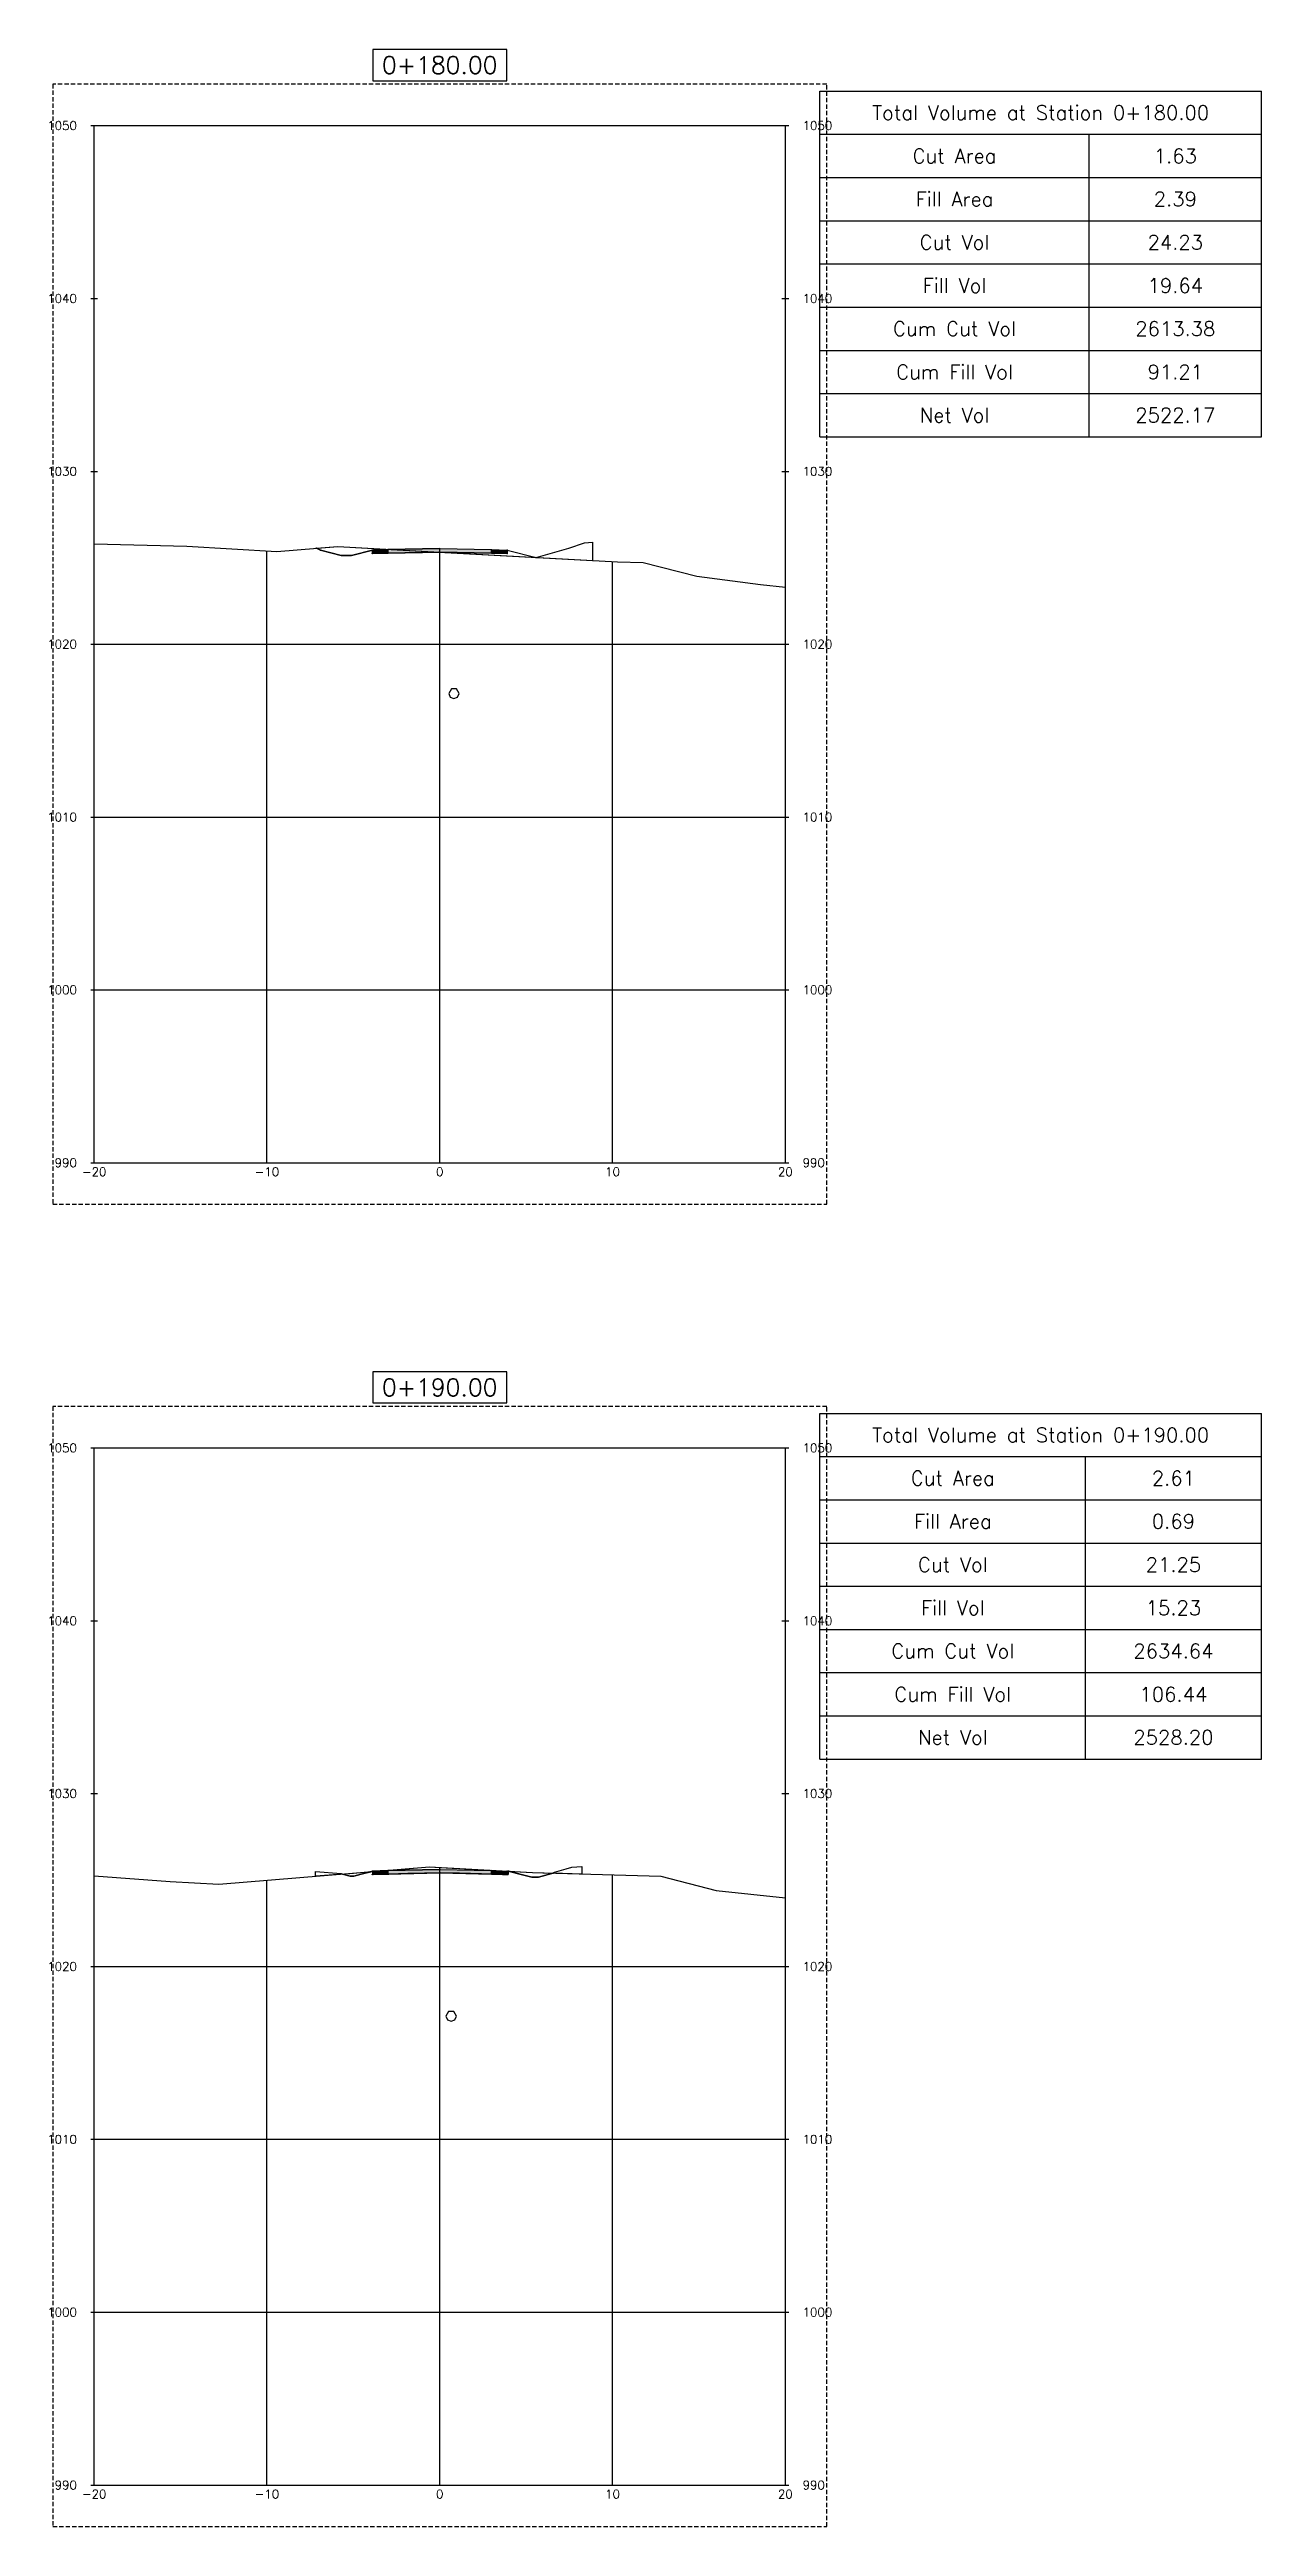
# Model space of a CAD drawing. Header units: metres. Extents: x 517023 to 519141, y 3924953 to 3927827.
# Drawn here: x 518396.4 to 518466.5, y 3925664.7 to 3925808 of the extents above; entities that cross this region are included whole.
import ezdxf

# ---------------------------------------------------------------- set-up
doc = ezdxf.new("R2010")
doc.units = ezdxf.units.M
doc.linetypes.add('DASHED2', pattern=[0.375, 0.25, -0.125])
for name, color, linetype in [('C-ANNO-TABL', 1, 'Continuous'), ('C-ANNO-TABL-TEXT', 150, 'Continuous'), ('C-ANNO-TABL-TITL', 150, 'Continuous'), ('C-ANNO-TABL-TTBL', 5, 'Continuous'), ('C-ROAD-CORR', 5, 'Continuous'), ('C-ROAD-CORR-PATT', 150, 'Continuous'), ('C-ROAD-LINK', 150, 'Continuous'), ('C-ROAD-MARK', 212, 'Continuous'), ('C-ROAD-PROF-TTLB', 5, 'Continuous'), ('C-ROAD-SECT', 7, 'Continuous'), ('C-ROAD-SECT-GRID', 7, 'Continuous'), ('C-ROAD-SECT-TEXT', 92, 'Continuous'), ('C-ROAD-SECT-TICK', 7, 'Continuous'), ('C-ROAD-SECT-TITL', 92, 'Continuous'), ('C-ROAD-SHAP', 32, 'Continuous'), ('C-ROAD-SHAP-PATT', 7, 'Continuous'), ('C-STRM-PIPE', 170, 'Continuous')]:
    doc.layers.add(name, color=color, linetype=linetype)
doc.layers.add('C-ROAD-SECT-BUFR', color=6, linetype='DASHED2', plot=False)
doc.styles.get("Standard").update_dxf_attribs({"font": 'simplex.shx'})

msp = doc.modelspace()

# ---------------------------------------------------------------- texts
at = {"layer": 'C-ANNO-TABL-TEXT', "color": 150, "linetype": 'Continuous', "lineweight": -3, "char_height": 0.833, "attachment_point": 5}
for s, insert in [('1.63', (518461.54, 3925801.89)), ('2.39', (518461.54, 3925799.39)), ('24.23', (518461.54, 3925796.89)), ('19.64', (518461.54, 3925794.39)), ('2613.38', (518461.54, 3925791.89)), ('91.21', (518461.54, 3925789.39)), ('2522.17', (518461.54, 3925786.89)), ('2.61', (518461.43, 3925725.39)), ('0.69', (518461.43, 3925722.89)), ('21.25', (518461.43, 3925720.39)), ('15.23', (518461.43, 3925717.89)), ('2634.64', (518461.43, 3925715.39)), ('106.44', (518461.43, 3925712.89)), ('2528.20', (518461.43, 3925710.39))]:
    msp.add_mtext(s, dxfattribs=dict(at, insert=insert))
at = {"layer": 'C-ANNO-TABL-TITL', "color": 150, "linetype": 'Continuous', "lineweight": -3, "attachment_point": 5}
for s, insert, char_height in [('Total Volume at Station 0+180.00', (518453.75, 3925804.39), 0.8333), ('Cut Area', (518448.76, 3925801.89), 0.833), ('Fill Area', (518448.76, 3925799.39), 0.833), ('Cut Vol', (518448.76, 3925796.89), 0.833), ('Fill Vol', (518448.76, 3925794.39), 0.833), ('Cum Cut Vol', (518448.76, 3925791.89), 0.8333), ('Cum Fill Vol', (518448.76, 3925789.39), 0.8333), ('Net Vol', (518448.76, 3925786.89), 0.833), ('Total Volume at Station 0+190.00', (518453.75, 3925727.89), 0.8333), ('Cut Area', (518448.66, 3925725.39), 0.833), ('Fill Area', (518448.66, 3925722.89), 0.833), ('Cut Vol', (518448.66, 3925720.39), 0.833), ('Fill Vol', (518448.66, 3925717.89), 0.833), ('Cum Cut Vol', (518448.66, 3925715.39), 0.8333), ('Cum Fill Vol', (518448.66, 3925712.89), 0.8333), ('Net Vol', (518448.66, 3925710.39), 0.833)]:
    msp.add_mtext(s, dxfattribs=dict(at, insert=insert, char_height=char_height))
at = {"layer": 'C-ROAD-SECT-TEXT', "color": 92, "linetype": 'Continuous', "lineweight": -3, "char_height": 0.5}
for s, insert, attachment_point in [('1050', (518397.97, 3925803.64), 6), ('1050', (518439.97, 3925803.64), 4), ('1040', (518397.97, 3925793.64), 6), ('1040', (518439.97, 3925793.64), 4), ('1030', (518397.97, 3925783.64), 6), ('1030', (518439.97, 3925783.64), 4), ('1020', (518397.97, 3925773.64), 6), ('1020', (518439.97, 3925773.64), 4), ('1010', (518397.97, 3925763.64), 6), ('1010', (518439.97, 3925763.64), 4), ('1000', (518397.97, 3925753.64), 6), ('1000', (518439.97, 3925753.64), 4), ('990', (518397.97, 3925743.64), 6), ('990', (518439.97, 3925743.64), 4), ('{\\C3;-20}', (518398.97, 3925743.37), 2), ('{\\C3;-10}', (518408.97, 3925743.37), 2), ('{\\C3;0}', (518418.97, 3925743.37), 2), ('{\\C3;10}', (518428.97, 3925743.37), 2), ('{\\C3;20}', (518438.97, 3925743.37), 2), ('1050', (518397.97, 3925727.14), 6), ('1050', (518439.97, 3925727.14), 4), ('1040', (518397.97, 3925717.14), 6), ('1040', (518439.97, 3925717.14), 4), ('1030', (518397.97, 3925707.14), 6), ('1030', (518439.97, 3925707.14), 4), ('1020', (518397.97, 3925697.14), 6), ('1020', (518439.97, 3925697.14), 4), ('1010', (518397.97, 3925687.14), 6), ('1010', (518439.97, 3925687.14), 4), ('1000', (518397.97, 3925677.14), 6), ('1000', (518439.97, 3925677.14), 4), ('990', (518397.97, 3925667.14), 6), ('{\\C3;-20}', (518398.97, 3925666.87), 2), ('{\\C3;-10}', (518408.97, 3925666.87), 2), ('{\\C3;0}', (518418.97, 3925666.87), 2), ('{\\C3;10}', (518428.97, 3925666.87), 2), ('{\\C3;20}', (518438.97, 3925666.87), 2), ('990', (518439.97, 3925667.14), 4)]:
    msp.add_mtext(s, dxfattribs=dict(at, insert=insert, attachment_point=attachment_point))
at = {"layer": 'C-ROAD-SECT-TITL', "color": 92, "linetype": 'Continuous', "lineweight": -3, "char_height": 1, "attachment_point": 8}
for s, insert in [('0+180.00', (518418.97, 3925806.64)), ('0+190.00', (518418.97, 3925730.14))]:
    msp.add_mtext(s, dxfattribs=dict(at, insert=insert))

# ---------------------------------------------------------------- hatches: boundary and pattern name
at = {"layer": 'C-ROAD-CORR-PATT', "linetype": 'Continuous', "lineweight": -3}
h = msp.add_hatch(dxfattribs=at)
h.set_pattern_fill('ANSI31', color=3, scale=1.75, style=0)
h.set_pattern_definition([(45, (518424.541, 3925778.659), (-3.929, 3.929), [])])
h.paths.add_polyline_path([(518424.54, 3925778.66), (518426.44, 3925779.2), (518427.35, 3925779.51), (518427.81, 3925779.54), (518427.81, 3925778.48)])
h.paths.add_polyline_path([(518418.92, 3925778.97), (518418.97, 3925778.97), (518421.97, 3925778.91), (518422.87, 3925778.88), (518422.87, 3925779.08), (518424.54, 3925778.66)])
h = msp.add_hatch(dxfattribs=at)
h.set_pattern_fill('ANSI31', color=1, scale=1.75, style=0)
h.set_pattern_definition([(45, (518411.8334, 3925779.1955), (-3.929, 3.929), [])])
h.paths.add_polyline_path([(518411.83, 3925779.2), (518413.07, 3925779.3), (518418.92, 3925778.97), (518415.97, 3925778.91), (518415.07, 3925778.88), (518415.07, 3925779.08), (518413.87, 3925778.78), (518413.27, 3925778.78), (518412.07, 3925779.08)])
h = msp.add_hatch(dxfattribs=at)
h.set_pattern_fill('ANSI31', color=3, scale=1.75, style=0)
h.set_pattern_definition([(45, (518425.514, 3925702.539), (-3.9289, 3.9289), [])])
h.paths.add_polyline_path([(518425.51, 3925702.54), (518425.61, 3925702.59), (518426.29, 3925702.78), (518426.62, 3925702.89), (518427.2, 3925702.93), (518427.2, 3925702.49)])
h.paths.add_polyline_path([(518422.93, 3925702.65), (518422.93, 3925702.66), (518422.96, 3925702.65)])
h.paths.add_polyline_path([(518415.02, 3925702.63), (518415.13, 3925702.66), (518415.13, 3925702.64)])
h.paths.add_polyline_path([(518411.77, 3925702.36), (518411.77, 3925702.63), (518413.26, 3925702.52), (518413.34, 3925702.49)])
h = msp.add_hatch(dxfattribs=at)
h.set_pattern_fill('ANSI31', color=1, scale=1.75, style=0)
h.set_pattern_definition([(45, (518422.957, 3925702.6484), (-3.929, 3.929), [])])
h.paths.add_polyline_path([(518422.96, 3925702.65), (518424.33, 3925702.57), (518425.51, 3925702.54), (518425.45, 3925702.51), (518424.68, 3925702.31), (518424.3, 3925702.31), (518423.69, 3925702.46)])
h.paths.add_polyline_path([(518415.13, 3925702.64), (518418.37, 3925702.91), (518422.93, 3925702.65), (518422.93, 3925702.53), (518422.93, 3925702.46), (518422.6, 3925702.47), (518422.03, 3925702.49), (518420.12, 3925702.53), (518419.03, 3925702.55), (518417.12, 3925702.51), (518416.03, 3925702.49), (518415.7, 3925702.48), (518415.13, 3925702.46), (518415.13, 3925702.58)])
h.paths.add_polyline_path([(518413.34, 3925702.49), (518415.02, 3925702.63), (518414.43, 3925702.48), (518414, 3925702.37), (518413.78, 3925702.37), (518413.35, 3925702.48)])
at = {"layer": 'C-ROAD-SHAP-PATT', "linetype": 'Continuous', "lineweight": -3}
for points in [[(518415.97, 3925779.11), (518415.07, 3925779.08), (518415.07, 3925778.88), (518415.97, 3925778.91)], [(518418.97, 3925779.17), (518415.97, 3925779.11), (518415.97, 3925778.91), (518418.97, 3925778.97)], [(518418.97, 3925779.17), (518421.97, 3925779.11), (518421.97, 3925778.91), (518418.97, 3925778.97)], [(518421.97, 3925779.11), (518422.87, 3925779.08), (518422.87, 3925778.88), (518421.97, 3925778.91)], [(518415.97, 3925702.69), (518415.07, 3925702.66), (518415.07, 3925702.46), (518415.97, 3925702.49)], [(518418.97, 3925702.75), (518415.97, 3925702.69), (518415.97, 3925702.49), (518418.97, 3925702.55)], [(518418.97, 3925702.75), (518421.97, 3925702.69), (518421.97, 3925702.49), (518418.97, 3925702.55)], [(518421.97, 3925702.69), (518422.87, 3925702.66), (518422.87, 3925702.46), (518421.97, 3925702.49)]]:
    msp.add_hatch(color=7, dxfattribs=at).paths.add_polyline_path(points)

# ---------------------------------------------------------------- linework, layer by layer
at = {"layer": 'C-ANNO-TABL', "color": 1, "linetype": 'Continuous', "lineweight": -3}
for p, q in [((518440.97, 3925803.14), (518466.53, 3925803.14)), ((518456.55, 3925785.64), (518456.55, 3925803.14)), ((518440.97, 3925800.64), (518466.53, 3925800.64)), ((518440.97, 3925798.14), (518466.53, 3925798.14)), ((518440.97, 3925795.64), (518466.53, 3925795.64)), ((518440.97, 3925793.14), (518466.53, 3925793.14)), ((518440.97, 3925790.64), (518466.53, 3925790.64)), ((518440.97, 3925788.14), (518466.53, 3925788.14)), ((518440.97, 3925726.64), (518466.53, 3925726.64)), ((518456.34, 3925709.14), (518456.34, 3925726.64)), ((518440.97, 3925724.14), (518466.53, 3925724.14)), ((518440.97, 3925721.64), (518466.53, 3925721.64)), ((518440.97, 3925719.14), (518466.53, 3925719.14)), ((518440.97, 3925716.64), (518466.53, 3925716.64)), ((518440.97, 3925714.14), (518466.53, 3925714.14)), ((518440.97, 3925711.64), (518466.53, 3925711.64))]:
    msp.add_line(p, q, dxfattribs=at)
at = {"layer": 'C-ANNO-TABL-TTBL', "color": 5, "linetype": 'Continuous', "lineweight": -3}
for p, q in [((518440.97, 3925805.64), (518466.53, 3925805.64)), ((518440.97, 3925785.64), (518440.97, 3925805.64)), ((518466.53, 3925785.64), (518466.53, 3925805.64)), ((518440.97, 3925785.64), (518466.53, 3925785.64)), ((518440.97, 3925729.14), (518466.53, 3925729.14)), ((518440.97, 3925709.14), (518440.97, 3925729.14)), ((518466.53, 3925709.14), (518466.53, 3925729.14)), ((518440.97, 3925709.14), (518466.53, 3925709.14))]:
    msp.add_line(p, q, dxfattribs=at)
at = {"layer": 'C-ROAD-CORR', "color": 3, "linetype": 'Continuous', "lineweight": -3}
for p, q in [((518426.44, 3925779.2), (518427.35, 3925779.51)), ((518427.35, 3925779.51), (518427.81, 3925779.54)), ((518427.81, 3925779.54), (518427.81, 3925778.48)), ((518418.92, 3925778.97), (518427.81, 3925778.48)), ((518418.92, 3925778.97), (518418.97, 3925778.97)), ((518418.97, 3925778.97), (518421.97, 3925778.91)), ((518421.97, 3925778.91), (518422.87, 3925778.88)), ((518422.87, 3925778.88), (518422.87, 3925779.08)), ((518422.87, 3925779.08), (518424.54, 3925778.66)), ((518424.54, 3925778.66), (518426.44, 3925779.2)), ((518411.77, 3925702.36), (518411.77, 3925702.63)), ((518411.77, 3925702.63), (518413.26, 3925702.52)), ((518413.34, 3925702.49), (518411.77, 3925702.36)), ((518413.26, 3925702.52), (518413.34, 3925702.49)), ((518415.02, 3925702.63), (518415.13, 3925702.66)), ((518415.13, 3925702.64), (518415.02, 3925702.63)), ((518415.13, 3925702.66), (518415.13, 3925702.64)), ((518422.93, 3925702.65), (518422.93, 3925702.66)), ((518422.93, 3925702.66), (518422.96, 3925702.65)), ((518422.96, 3925702.65), (518422.93, 3925702.65)), ((518425.51, 3925702.54), (518425.61, 3925702.59)), ((518427.2, 3925702.49), (518425.51, 3925702.54)), ((518425.61, 3925702.59), (518426.29, 3925702.78)), ((518426.29, 3925702.78), (518426.62, 3925702.89)), ((518426.62, 3925702.89), (518427.2, 3925702.93)), ((518427.2, 3925702.93), (518427.2, 3925702.49))]:
    msp.add_line(p, q, dxfattribs=at)
at = {"layer": 'C-ROAD-CORR', "color": 1, "linetype": 'Continuous', "lineweight": -3}
for p, q in [((518411.83, 3925779.2), (518413.07, 3925779.3)), ((518412.07, 3925779.08), (518411.83, 3925779.2)), ((518413.27, 3925778.78), (518412.07, 3925779.08)), ((518413.07, 3925779.3), (518418.92, 3925778.97)), ((518413.87, 3925778.78), (518413.27, 3925778.78)), ((518415.07, 3925779.08), (518413.87, 3925778.78)), ((518415.07, 3925778.88), (518415.07, 3925779.08)), ((518415.97, 3925778.91), (518415.07, 3925778.88)), ((518418.92, 3925778.97), (518415.97, 3925778.91)), ((518413.34, 3925702.49), (518415.02, 3925702.63)), ((518413.35, 3925702.48), (518413.34, 3925702.49)), ((518413.78, 3925702.37), (518413.35, 3925702.48)), ((518414, 3925702.37), (518413.78, 3925702.37)), ((518414.43, 3925702.48), (518414, 3925702.37)), ((518415.02, 3925702.63), (518414.43, 3925702.48)), ((518415.13, 3925702.64), (518418.37, 3925702.91)), ((518415.13, 3925702.58), (518415.13, 3925702.64)), ((518415.13, 3925702.46), (518415.13, 3925702.58)), ((518415.7, 3925702.48), (518415.13, 3925702.46)), ((518416.03, 3925702.49), (518415.7, 3925702.48)), ((518417.12, 3925702.51), (518416.03, 3925702.49)), ((518419.03, 3925702.55), (518417.12, 3925702.51)), ((518418.37, 3925702.91), (518422.93, 3925702.65)), ((518420.12, 3925702.53), (518419.03, 3925702.55)), ((518422.03, 3925702.49), (518420.12, 3925702.53)), ((518422.6, 3925702.47), (518422.03, 3925702.49)), ((518422.93, 3925702.46), (518422.6, 3925702.47)), ((518422.93, 3925702.65), (518422.93, 3925702.53)), ((518422.93, 3925702.53), (518422.93, 3925702.46)), ((518422.96, 3925702.65), (518424.33, 3925702.57)), ((518423.69, 3925702.46), (518422.96, 3925702.65)), ((518424.3, 3925702.31), (518423.69, 3925702.46)), ((518424.68, 3925702.31), (518424.3, 3925702.31)), ((518424.33, 3925702.57), (518425.51, 3925702.54)), ((518425.45, 3925702.51), (518424.68, 3925702.31)), ((518425.51, 3925702.54), (518425.45, 3925702.51))]:
    msp.add_line(p, q, dxfattribs=at)
at = {"layer": 'C-ROAD-LINK', "color": 150, "linetype": 'Continuous', "lineweight": -3}
for p, q in [((518411.83, 3925779.2), (518412.07, 3925779.08)), ((518412.07, 3925779.08), (518413.27, 3925778.78)), ((518413.27, 3925778.78), (518413.87, 3925778.78)), ((518413.87, 3925778.78), (518415.07, 3925779.08)), ((518415.07, 3925779.08), (518415.97, 3925779.11)), ((518415.07, 3925779.08), (518415.07, 3925778.88)), ((518415.07, 3925778.88), (518415.97, 3925778.91)), ((518415.97, 3925779.11), (518418.97, 3925779.17)), ((518415.97, 3925779.11), (518415.97, 3925778.91)), ((518415.97, 3925778.91), (518415.97, 3925779.11)), ((518415.97, 3925778.91), (518418.97, 3925778.97)), ((518418.97, 3925779.17), (518421.97, 3925779.11)), ((518418.97, 3925778.97), (518418.97, 3925779.17)), ((518418.97, 3925778.97), (518421.97, 3925778.91)), ((518421.97, 3925779.11), (518421.97, 3925778.91)), ((518421.97, 3925779.11), (518422.87, 3925779.08)), ((518421.97, 3925778.91), (518421.97, 3925779.11)), ((518421.97, 3925778.91), (518422.87, 3925778.88)), ((518422.87, 3925779.08), (518422.87, 3925778.88)), ((518422.87, 3925779.08), (518424.54, 3925778.66)), ((518414.93, 3925702.62), (518415.07, 3925702.66)), ((518415.07, 3925702.66), (518415.97, 3925702.69)), ((518415.07, 3925702.66), (518415.07, 3925702.46)), ((518415.07, 3925702.46), (518415.97, 3925702.49)), ((518415.97, 3925702.69), (518418.97, 3925702.75)), ((518415.97, 3925702.69), (518415.97, 3925702.49)), ((518415.97, 3925702.49), (518415.97, 3925702.69)), ((518415.97, 3925702.49), (518418.97, 3925702.55)), ((518418.97, 3925702.75), (518421.97, 3925702.69)), ((518418.97, 3925702.55), (518418.97, 3925702.75)), ((518418.97, 3925702.55), (518421.97, 3925702.49)), ((518421.97, 3925702.69), (518421.97, 3925702.49)), ((518421.97, 3925702.69), (518422.87, 3925702.66)), ((518421.97, 3925702.49), (518421.97, 3925702.69)), ((518421.97, 3925702.49), (518422.87, 3925702.46)), ((518422.87, 3925702.66), (518422.87, 3925702.46)), ((518422.87, 3925702.66), (518422.88, 3925702.65))]:
    msp.add_line(p, q, dxfattribs=at)
at = {"layer": 'C-ROAD-MARK', "color": 212, "linetype": 'Continuous', "lineweight": -3}
for centre in [(518411.83, 3925779.2), (518412.07, 3925779.08), (518413.27, 3925778.78), (518413.87, 3925778.78), (518415.07, 3925779.08), (518415.07, 3925778.88), (518415.97, 3925779.11), (518415.97, 3925778.91), (518418.97, 3925779.17), (518418.97, 3925778.97), (518421.97, 3925779.11), (518421.97, 3925778.91), (518422.87, 3925779.08), (518422.87, 3925778.88), (518424.54, 3925778.66), (518414.93, 3925702.62), (518415.07, 3925702.66), (518415.07, 3925702.46), (518415.97, 3925702.69), (518415.97, 3925702.49), (518418.97, 3925702.75), (518418.97, 3925702.55), (518421.97, 3925702.69), (518421.97, 3925702.49), (518422.87, 3925702.66), (518422.87, 3925702.46), (518422.88, 3925702.65)]:
    msp.add_circle(centre, 0.015, dxfattribs=at)
at = {"layer": 'C-ROAD-PROF-TTLB', "color": 5, "linetype": 'Continuous', "lineweight": -3}
for p, q in [((518398.97, 3925743.64), (518398.97, 3925803.64)), ((518398.97, 3925803.64), (518438.97, 3925803.64)), ((518438.97, 3925743.64), (518438.97, 3925803.64)), ((518398.97, 3925743.64), (518438.97, 3925743.64)), ((518398.97, 3925667.14), (518398.97, 3925727.14)), ((518398.97, 3925727.14), (518438.97, 3925727.14)), ((518438.97, 3925667.14), (518438.97, 3925727.14)), ((518398.97, 3925667.14), (518438.97, 3925667.14))]:
    msp.add_line(p, q, dxfattribs=at)
at = {"layer": 'C-ROAD-SECT', "color": 7, "linetype": 'Continuous', "lineweight": -3}
for points in [[(518411.83, 3925779.2), (518412.07, 3925779.08), (518413.27, 3925778.78), (518413.87, 3925778.78), (518415.07, 3925779.08), (518415.07, 3925778.88), (518415.97, 3925778.91), (518418.97, 3925778.97), (518421.97, 3925778.91), (518422.87, 3925778.88), (518422.87, 3925779.08), (518424.54, 3925778.66), (518426.44, 3925779.2), (518427.35, 3925779.51), (518427.81, 3925779.54)], [(518398.97, 3925779.44), (518404.33, 3925779.31), (518409.54, 3925779.01), (518413.07, 3925779.3), (518418.97, 3925778.97), (518429.25, 3925778.4), (518430.75, 3925778.36), (518433.85, 3925777.57), (518437.54, 3925777.09), (518438.97, 3925776.93)], [(518398.97, 3925702.39), (518403.36, 3925702.06), (518406.19, 3925701.9), (518418.37, 3925702.91), (518418.97, 3925702.87), (518424.33, 3925702.57), (518431.77, 3925702.37), (518434.97, 3925701.54), (518438.97, 3925701.12)], [(518411.77, 3925702.63), (518413.26, 3925702.52), (518413.35, 3925702.48), (518413.78, 3925702.37), (518414, 3925702.37), (518414.43, 3925702.48), (518415.13, 3925702.66), (518415.13, 3925702.58), (518415.13, 3925702.46), (518415.7, 3925702.48), (518416.03, 3925702.49), (518417.12, 3925702.51), (518418.97, 3925702.55), (518419.03, 3925702.55), (518420.12, 3925702.53), (518422.03, 3925702.49), (518422.6, 3925702.47), (518422.93, 3925702.46), (518422.93, 3925702.53), (518422.93, 3925702.66), (518423.69, 3925702.46), (518424.3, 3925702.31), (518424.68, 3925702.31), (518425.45, 3925702.51), (518425.61, 3925702.59), (518426.29, 3925702.78), (518426.62, 3925702.89), (518427.2, 3925702.93)]]:
    msp.add_lwpolyline(points, dxfattribs=at)
at = {"layer": 'C-ROAD-SECT-BUFR', "color": 6, "linetype": 'DASHED2', "lineweight": -3}
for p, q in [((518441.37, 3925806.04), (518396.57, 3925806.04)), ((518396.57, 3925806.04), (518396.57, 3925741.24)), ((518441.37, 3925741.24), (518441.37, 3925806.04)), ((518396.57, 3925741.24), (518441.37, 3925741.24)), ((518441.37, 3925729.54), (518396.57, 3925729.54)), ((518396.57, 3925729.54), (518396.57, 3925664.74)), ((518441.37, 3925664.74), (518441.37, 3925729.54)), ((518396.57, 3925664.74), (518441.37, 3925664.74))]:
    msp.add_line(p, q, dxfattribs=at)
at = {"layer": 'C-ROAD-SECT-GRID', "color": 7, "linetype": 'Continuous', "lineweight": -3}
for p, q in [((518398.97, 3925743.64), (518398.97, 3925779.44)), ((518408.97, 3925743.64), (518408.97, 3925779.04)), ((518418.97, 3925743.64), (518418.97, 3925778.97)), ((518428.97, 3925743.64), (518428.97, 3925778.41)), ((518438.97, 3925743.64), (518438.97, 3925776.93)), ((518398.97, 3925773.64), (518438.97, 3925773.64)), ((518398.97, 3925763.64), (518438.97, 3925763.64)), ((518398.97, 3925753.64), (518438.97, 3925753.64)), ((518398.97, 3925743.64), (518438.97, 3925743.64)), ((518398.97, 3925667.14), (518398.97, 3925702.39)), ((518408.97, 3925667.14), (518408.97, 3925702.13)), ((518418.97, 3925667.14), (518418.97, 3925702.87)), ((518428.97, 3925667.14), (518428.97, 3925702.44)), ((518438.97, 3925667.14), (518438.97, 3925701.12)), ((518398.97, 3925697.14), (518438.97, 3925697.14)), ((518398.97, 3925687.14), (518438.97, 3925687.14)), ((518398.97, 3925677.14), (518438.97, 3925677.14)), ((518398.97, 3925667.14), (518438.97, 3925667.14))]:
    msp.add_line(p, q, dxfattribs=at)
at = {"layer": 'C-ROAD-SECT-TICK', "color": 7, "linetype": 'Continuous', "lineweight": -3}
for p, q in [((518398.77, 3925803.64), (518399.17, 3925803.64)), ((518438.77, 3925803.64), (518439.17, 3925803.64)), ((518398.77, 3925793.64), (518399.17, 3925793.64)), ((518438.77, 3925793.64), (518439.17, 3925793.64)), ((518398.77, 3925783.64), (518399.17, 3925783.64)), ((518438.77, 3925783.64), (518439.17, 3925783.64)), ((518398.77, 3925773.64), (518399.17, 3925773.64)), ((518438.77, 3925773.64), (518439.17, 3925773.64)), ((518398.77, 3925763.64), (518399.17, 3925763.64)), ((518438.77, 3925763.64), (518439.17, 3925763.64)), ((518398.77, 3925753.64), (518399.17, 3925753.64)), ((518438.77, 3925753.64), (518439.17, 3925753.64)), ((518398.77, 3925743.64), (518399.17, 3925743.64)), ((518438.77, 3925743.64), (518439.17, 3925743.64)), ((518398.77, 3925727.14), (518399.17, 3925727.14)), ((518438.77, 3925727.14), (518439.17, 3925727.14)), ((518398.77, 3925717.14), (518399.17, 3925717.14)), ((518438.77, 3925717.14), (518439.17, 3925717.14)), ((518398.77, 3925707.14), (518399.17, 3925707.14)), ((518438.77, 3925707.14), (518439.17, 3925707.14)), ((518398.77, 3925697.14), (518399.17, 3925697.14)), ((518438.77, 3925697.14), (518439.17, 3925697.14)), ((518398.77, 3925687.14), (518399.17, 3925687.14)), ((518438.77, 3925687.14), (518439.17, 3925687.14)), ((518398.77, 3925677.14), (518399.17, 3925677.14)), ((518438.77, 3925677.14), (518439.17, 3925677.14)), ((518398.77, 3925667.14), (518399.17, 3925667.14)), ((518438.77, 3925667.14), (518439.17, 3925667.14))]:
    msp.add_line(p, q, dxfattribs=at)
at = {"layer": 'C-ROAD-SECT-TITL', "color": 92, "linetype": 'Continuous', "lineweight": -3}
for points in [[(518415.09, 3925806.24), (518422.85, 3925806.24), (518422.85, 3925808.04), (518415.09, 3925808.04)], [(518415.09, 3925729.74), (518422.85, 3925729.74), (518422.85, 3925731.54), (518415.09, 3925731.54)]]:
    msp.add_3dface(points, dxfattribs=at)
at = {"layer": 'C-ROAD-SHAP', "color": 32, "linetype": 'Continuous', "lineweight": -3}
for p, q in [((518415.97, 3925779.11), (518415.07, 3925779.08)), ((518415.07, 3925779.08), (518415.07, 3925778.88)), ((518415.07, 3925778.88), (518415.97, 3925778.91)), ((518418.97, 3925779.17), (518415.97, 3925779.11)), ((518415.97, 3925779.11), (518415.97, 3925778.91)), ((518415.97, 3925778.91), (518415.97, 3925779.11)), ((518415.97, 3925778.91), (518418.97, 3925778.97)), ((518418.97, 3925779.17), (518421.97, 3925779.11)), ((518418.97, 3925778.97), (518418.97, 3925779.17)), ((518421.97, 3925778.91), (518418.97, 3925778.97)), ((518421.97, 3925779.11), (518421.97, 3925778.91)), ((518421.97, 3925779.11), (518422.87, 3925779.08)), ((518421.97, 3925778.91), (518421.97, 3925779.11)), ((518422.87, 3925778.88), (518421.97, 3925778.91)), ((518422.87, 3925779.08), (518422.87, 3925778.88)), ((518415.97, 3925702.69), (518415.07, 3925702.66)), ((518415.07, 3925702.66), (518415.07, 3925702.46)), ((518415.07, 3925702.46), (518415.97, 3925702.49)), ((518418.97, 3925702.75), (518415.97, 3925702.69)), ((518415.97, 3925702.69), (518415.97, 3925702.49)), ((518415.97, 3925702.49), (518415.97, 3925702.69)), ((518415.97, 3925702.49), (518418.97, 3925702.55)), ((518418.97, 3925702.75), (518421.97, 3925702.69)), ((518418.97, 3925702.55), (518418.97, 3925702.75)), ((518421.97, 3925702.49), (518418.97, 3925702.55)), ((518421.97, 3925702.69), (518421.97, 3925702.49)), ((518421.97, 3925702.69), (518422.87, 3925702.66)), ((518421.97, 3925702.49), (518421.97, 3925702.69)), ((518422.87, 3925702.46), (518421.97, 3925702.49)), ((518422.87, 3925702.66), (518422.87, 3925702.46))]:
    msp.add_line(p, q, dxfattribs=at)
at = {"layer": 'C-STRM-PIPE', "color": 170, "linetype": 'Continuous', "lineweight": -3}
for points in [[(518419.64, 3925771.05), (518419.49, 3925770.79)], [(518419.94, 3925771.05), (518419.64, 3925771.05)], [(518420.09, 3925770.79), (518419.94, 3925771.05)], [(518419.49, 3925770.79), (518419.58, 3925770.58)], [(518419.58, 3925770.58), (518419.79, 3925770.49)], [(518419.79, 3925770.49), (518420, 3925770.58)], [(518420, 3925770.58), (518420.09, 3925770.79)], [(518419.48, 3925694.53), (518419.33, 3925694.27)], [(518419.33, 3925694.27), (518419.41, 3925694.06)], [(518419.41, 3925694.06), (518419.63, 3925693.97)], [(518419.78, 3925694.53), (518419.48, 3925694.53)], [(518419.63, 3925693.97), (518419.84, 3925694.06)], [(518419.93, 3925694.27), (518419.78, 3925694.53)], [(518419.84, 3925694.06), (518419.93, 3925694.27)]]:
    msp.add_lwpolyline(points, dxfattribs=at)

msp.set_redraw_order([(e.dxf.handle, doc.entitydb.next_handle()) for e in msp.query("TEXT MTEXT ATTDEF DIMENSION ARC_DIMENSION")])  # texts and dimensions are drawn at this point

doc.saveas('drawing.dxf')
